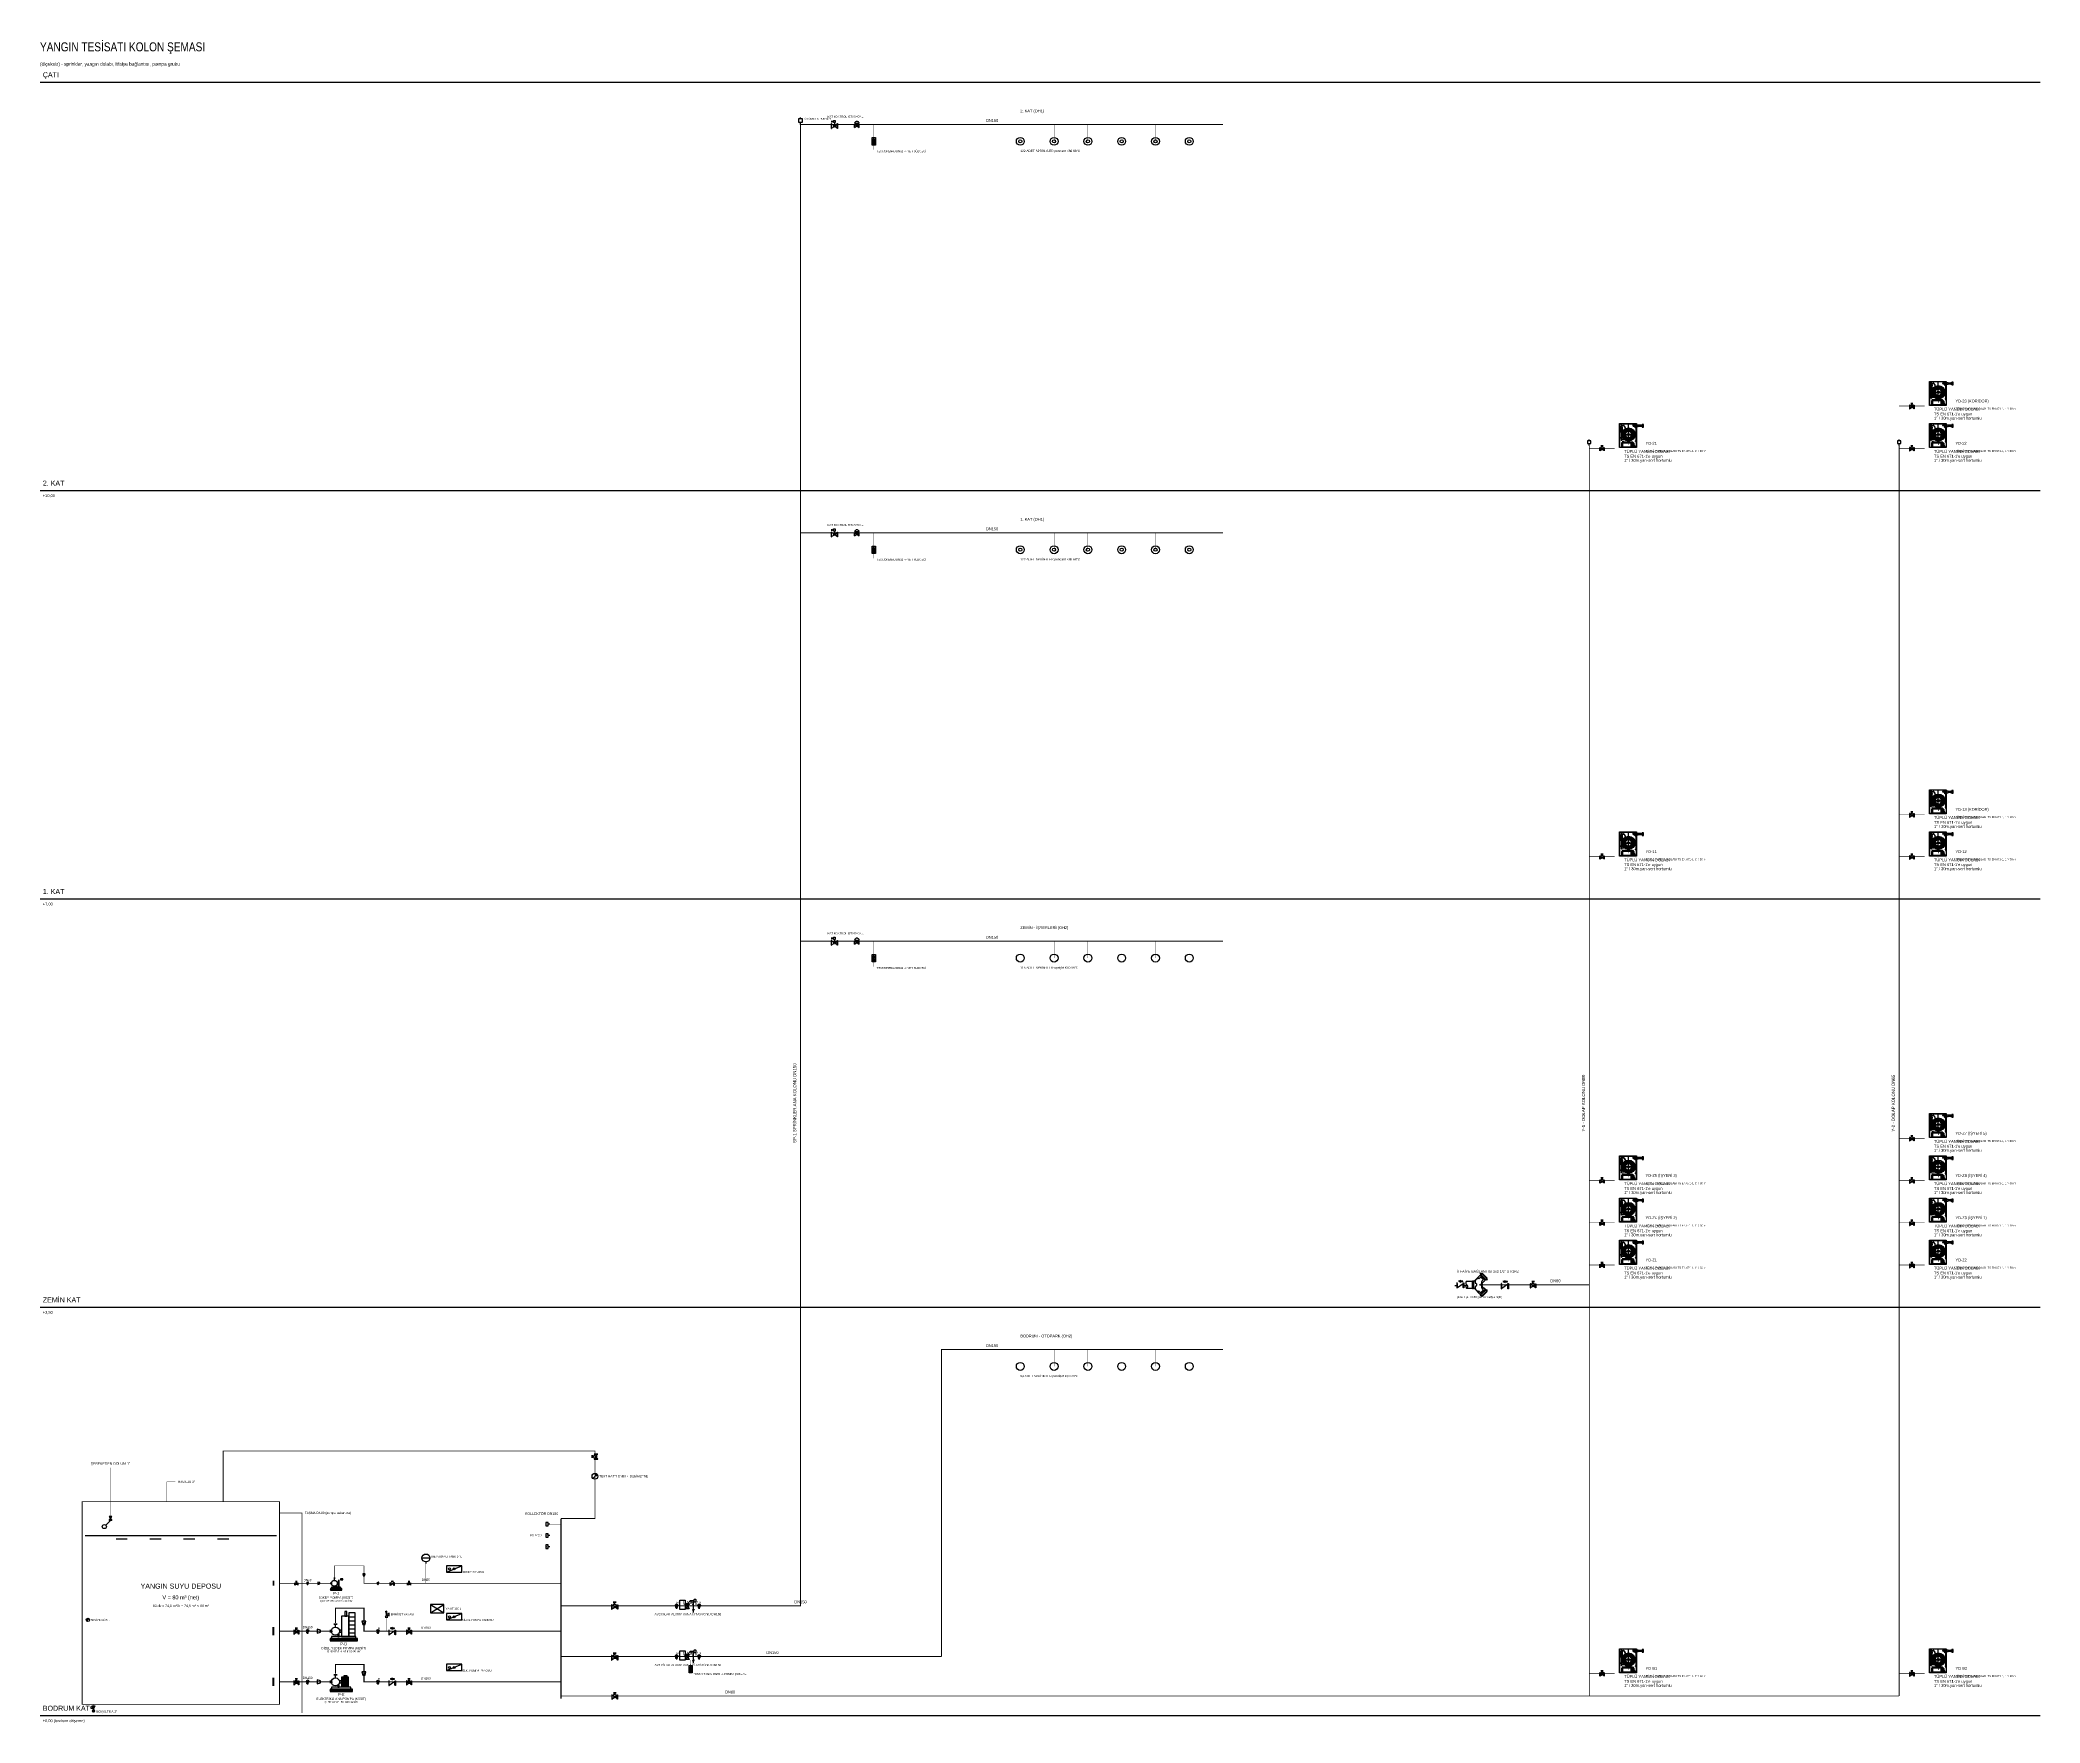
# Model space of a CAD drawing. Header units: centimetres. Extents: x 247996 to 314900, y -468471 to -440326.
# Drawn here: x 256800 to 263900, y -456926 to -450950 of the extents above; entities that cross this region are included whole.
import ezdxf
from ezdxf.enums import TextEntityAlignment as Align

# ---------------------------------------------------------------- set-up
doc = ezdxf.new("R2010")
doc.units = ezdxf.units.CM
for name, color, linetype in [('SCOTT-MTY-SPRINKLER', 15, 'Continuous'), ('SCOTT-MTY-SPRINKLER-BORU', 140, 'Continuous'), ('SCOTT-MTY-SPRINKLER-CAP', 141, 'Continuous'), ('SCOTT-MTY-VANA', 1, 'Continuous'), ('SCOTT-MTY-YANGIN-DEPO', 4, 'Continuous'), ('SCOTT-MTY-YANGIN-DOLAP', 1, 'Continuous'), ('SCOTT-MTY-YANGIN-DOLAP-BORU', 1, 'Continuous'), ('SCOTT-MTY-YANGIN-ITFAIYE', 1, 'Continuous'), ('SCOTT-MTY-YANGIN-KOLON', 6, 'Continuous'), ('SCOTT-MTY-YANGIN-POMPA', 30, 'Continuous'), ('SCOTT-MTY-YANGIN-SEMA', 7, 'Continuous'), ('SCOTT-MTY-YANGIN-VANA', 1, 'Continuous')]:
    doc.layers.add(name, color=color, linetype=linetype)
doc.styles.add('ROTAS', font='arial.ttf')

# ---------------------------------------------------------------- blocks, each defined once
blk = doc.blocks.new('Y-SAMANDIRA')
blk.add_line((6, 0), (20, -14))
blk.add_lwpolyline([(-6, -4), (6, 4), (6, -4), (-6, 4)], close=True)
blk.add_circle((24, -18), 6)
blk = doc.blocks.new('MTY-KURESEL VANA')
at = {"layer": 'SCOTT-MTY-VANA'}
for p, q in [((0, 0), (0, 8)), ((0, 8), (8, 8))]:
    blk.add_line(p, q, dxfattribs=at)
blk.add_lwpolyline([(-10, 5), (-10, -5), (10, 5), (10, -5), (-10, 5)], dxfattribs=at)
blk.add_attdef('CAP', (-1.1, -2.7), '', height=2.5, dxfattribs=at)
blk = doc.blocks.new('Y-CAM')
blk.add_line((-3, -3), (3, 3))
blk.add_circle((0, 0), 5)
blk = doc.blocks.new('Y-VORTEX')
for p, q in [((-14, 2), (14, 2)), ((-14, 0), (14, 0))]:
    blk.add_line(p, q)
blk = doc.blocks.new('ASL-OSY')
for p, q in [((-4, -5), (-17, 4)), ((-17, -20), (-17, 4)), ((-7, 12), (-11, 0)), ((-7, 12), (7, 12)), ((5, -4), (17, 4)), ((7, 12), (12, 1)), ((17, -20), (17, 4)), ((-17, -20), (-4, -11)), ((17, -20), (5, -11))]:
    blk.add_line(p, q)
for points in [[(-18, 7), (-20, 7), (-20, -23), (-18, -23), (-18, 7)], [(0, 23), (10, 23), (-9, 23), (0, 23)], [(0, 12), (0, 23)], [(18, 7), (20, 7), (20, -23), (18, -23), (18, 7)]]:
    blk.add_lwpolyline(points)
blk.add_circle((0, -8), 5.68)
blk = doc.blocks.new('ASL-MANO')
for p, q in [((-9, 5), (-7, 5)), ((-8, 10), (-6, 9)), ((-8, 1), (-6, 2)), ((-4, 13), (-3, 11)), ((0, 12), (0, 14)), ((0, 6), (7, 9)), ((1, 4), (7, 9)), ((4, 11), (4, 13)), ((6, 9), (8, 10)), ((6, 2), (8, 1)), ((7, 5), (9, 5)), ((-7, -11), (-6, -10)), ((-7, -15), (-7, -11)), ((-7, -15), (-6, -16)), ((-6, -10), (6, -10)), ((-6, -16), (6, -16)), ((-6, -16), (6, -16)), ((-5, -21), (5, -21)), ((-4, -15), (-4, -11)), ((-4, -16), (4, -16)), ((-4, -21), (-4, -16)), ((-3, -10), (-3, -6)), ((3, -10), (3, -6)), ((4, -15), (4, -11)), ((4, -21), (4, -16)), ((6, -10), (7, -11)), ((6, -16), (7, -15)), ((7, -15), (7, -11))]:
    blk.add_line(p, q)
for points in [[(0, 6), (-1, 6), (-1, 6), (-1, 6), (-1, 6), (-1, 6), (-1, 5), (-1, 5), (-1, 5), (-1, 5), (-1, 4), (-1, 4), (0, 4), (0, 4), (0, 4), (0, 4), (1, 4), (1, 4)], [(-4, -11), (-5, -10), (-5, -10), (-5, -10), (-6, -10), (-6, -10)], [(-6, -16), (-6, -16), (-5, -16), (-5, -16), (-5, -15), (-4, -15)], [(4, -11), (2, -10), (0, -10), (-2, -10), (-4, -11)], [(-4, -15), (-2, -16), (0, -16), (2, -16), (4, -15)], [(6, -10), (6, -10), (5, -10), (5, -10), (5, -10), (4, -11)], [(4, -15), (5, -15), (5, -16), (5, -16), (6, -16), (6, -16)]]:
    blk.add_lwpolyline(points)
for radius in [11.5, 9.67, 0.534]:
    blk.add_circle((0, 5), radius)
at = {"style": 'ROTAS'}
blk.add_text('M', height=15.6, dxfattribs=at).set_placement((-1, 21))
blk = doc.blocks.new('Y-RED')
blk.add_lwpolyline([(-6, -7), (6, -4), (6, 4), (-6, 7)], close=True)
blk = doc.blocks.new('ASL-CEK')
for p, q in [((-17, -20), (-17, 5)), ((17, -20), (17, 5))]:
    blk.add_line(p, q)
for points in [[(-18, 7), (-20, 7), (-20, -23), (-18, -23), (-18, 7)], [(-17, -20), (17, 5)], [(-11, 18), (2, 13), (0, 17), (15, 17), (15, 19), (0, 19), (2, 23), (-11, 18)], [(18, 7), (20, 7), (20, -23), (18, -23), (18, 7)]]:
    blk.add_lwpolyline(points)
blk = doc.blocks.new('Y-EMNIYET')
blk.add_line((0, 9), (0, 16))
for points in [[(-5, 0), (5, 0), (0, 9)], [(0, 9), (9, 4), (9, 14)]]:
    blk.add_lwpolyline(points, close=True)
blk.add_lwpolyline([(-3, 16), (3, 18), (-3, 20), (3, 22)])
blk = doc.blocks.new('Y-MTANK')
for p, q in [((-14, 0), (14, 0)), ((0, -14), (0, -20))]:
    blk.add_line(p, q)
blk.add_circle((0, 0), 14)
blk = doc.blocks.new('Y-PS')
blk.add_line((0, 0), (0, 6))
blk.add_lwpolyline([(-6, 6), (6, 6), (6, 14), (-6, 14)], close=True)
at = {"style": 'ROTAS'}
blk.add_text('PS', height=4, dxfattribs=at).set_placement((0, 10), align=Align.MIDDLE_CENTER)
blk = doc.blocks.new('Y-PANO')
blk.add_lwpolyline([(-30, 0), (30, 0), (30, 25), (-30, 25)], close=True)
blk.add_lwpolyline([(-30, 0), (30, 25)])
for centre in [(-18, 12.5), (0, 12.5)]:
    blk.add_circle(centre, 4)
blk = doc.blocks.new('Y-YAKIT')
for p, q in [((-30, -18), (30, 18)), ((-30, 18), (30, -18))]:
    blk.add_line(p, q)
blk.add_lwpolyline([(-30, -18), (30, -18), (30, 18), (-30, 18)], close=True)
blk = doc.blocks.new('Y-DEBI')
blk.add_line((-5, -5), (5, 5))
blk.add_lwpolyline([(5, 5), (1, 4), (4, 1)], close=True)
blk.add_circle((0, 0), 8)
blk = doc.blocks.new('ASL-WAV')
for p, q in [((-15, 13), (-6, 0)), ((-15, 13), (9, 13)), ((-3, 16), (22, 44)), ((0, 0), (9, 13)), ((22, 44), (45, 44)), ((45, 44), (45, -36)), ((45, 44), (53, 44)), ((-15, -21), (-7, -9)), ((-15, -21), (9, -21)), ((0, -9), (9, -21)), ((38, -29), (45, -44)), ((52, -29), (45, -44)), ((45, -44), (45, -57))]:
    blk.add_line(p, q)
for points in [[(-67, 49), (-24, 49), (-24, -30), (-67, -30), (-67, 49)], [(12, 14), (12, 16), (-18, 16), (-18, 14), (12, 14)], [(57, 57), (63, 57), (67, 53), (67, 35), (63, 31), (57, 31), (53, 35), (53, 53), (57, 57)], [(12, -22), (12, -24), (-18, -24), (-18, -22), (12, -22)]]:
    blk.add_lwpolyline(points)
for centre, radius in [((-3, -4), 5.68), ((37, 36), 8)]:
    blk.add_circle(centre, radius)
at = {"style": 'ROTAS'}
blk.add_text('W.A.V.', height=32, dxfattribs=at).set_placement((-43, 8))
blk = doc.blocks.new('ASL-TEST')
for p, q in [((-34, 5), (-32, 10)), ((-29, 10), (-26, 5)), ((-27, 0), (-21, 0)), ((-21, 10), (-7, -10)), ((-21, -10), (-7, 10)), ((-21, 10), (-7, -10)), ((-21, -10), (-7, 10)), ((-7, 0), (-6, 0)), ((-6, 8), (3, 4)), ((-6, -8), (-6, 8)), ((5, -6), (18, 6)), ((5, 6), (18, -6)), ((19, 4), (28, 8)), ((28, -8), (28, 8)), ((-34, -5), (-32, -10)), ((-29, -10), (-26, -5)), ((-6, -8), (3, -4)), ((19, -4), (28, -8))]:
    blk.add_line(p, q)
for points in [[(-44, -19), (-44, 19), (44, 19), (44, -19), (-44, -19)], [(-34, -5), (-34, 5)], [(-27, -2), (-27, 2), (-33, 2), (-33, -2), (-27, -2)], [(-32, 10), (-29, 10)], [(-26, -5), (-26, 5)], [(-21, -10), (-21, 10), (-7, 10), (-7, -10), (-21, -10)], [(-32, -10), (-29, -10)]]:
    blk.add_lwpolyline(points)
blk.add_circle((11, 0), 8.88)
blk = doc.blocks.new('ASL-SPR-UP')
blk.add_circle((0, 0), 12.5)
blk = doc.blocks.new('Y-PURJOR')
for p, q in [((0, 14), (0, 18)), ((0, 0), (0, 6))]:
    blk.add_line(p, q)
blk.add_lwpolyline([(-5, 6), (5, 6), (5, 14), (-5, 14)], close=True)
blk = doc.blocks.new('ASL-IZL-KELEBEK')
for p, q in [((-4, -7), (-17, 2)), ((-17, -22), (-17, 2)), ((-15, 13), (-15, 23)), ((-15, 13), (-15, 23)), ((-15, 13), (-15, 23)), ((-15, 13), (-15, 23)), ((-15, 18), (-5, 18)), ((-15, 18), (-5, 18)), ((-15, 18), (-5, 18)), ((-15, 18), (-5, 18)), ((0, 11), (0, -10)), ((5, -7), (17, 2)), ((17, -22), (17, 2)), ((-17, -22), (-4, -14)), ((17, -22), (5, -14))]:
    blk.add_line(p, q)
for points in [[(-18, 5), (-20, 5), (-20, -25), (-18, -25), (-18, 5)], [(5, 25), (5, 11), (-5, 11), (-5, 25), (5, 25)], [(5, 25), (5, 11), (-5, 11), (-5, 25), (5, 25)], [(5, 25), (5, 11), (-5, 11), (-5, 25), (5, 25)], [(5, 25), (5, 11), (-5, 11), (-5, 25), (5, 25)], [(18, 5), (20, 5), (20, -25), (18, -25), (18, 5)]]:
    blk.add_lwpolyline(points)
blk.add_circle((0, -10), 5.68)
blk = doc.blocks.new('ASL-FS')
for p, q in [((-16, 8), (16, 8)), ((-16, -20), (-16, 2)), ((-16, 2), (16, -20)), ((-16, -20), (16, 2)), ((0, -9), (0, 8)), ((16, -20), (16, 2))]:
    blk.add_line(p, q)
blk.add_lwpolyline([(16, 8), (15, 11), (13, 14), (10, 17), (7, 18), (4, 20), (0, 20), (-4, 20), (-7, 18), (-10, 17), (-13, 14), (-15, 11), (-16, 8)])
blk = doc.blocks.new('ASL-SPR-PE')
for radius in [12.5, 5]:
    blk.add_circle((0, 0), radius)
blk = doc.blocks.new('ASL-YD-KOLON')
for p, q in [((-48.6, 69.4), (-50, 67.2)), ((-50, 67.2), (-39.8, 67.2)), ((-50, 65.1), (-50, 67.2)), ((-50, 66.2), (-39.8, 66.2)), ((-50, 65.1), (-49.9, 65.1)), ((-49.9, 65.1), (-39.9, 65.1)), ((-48.1, 63), (-49.3, 64.7)), ((-48.6, 69.4), (-41.2, 69.4)), ((-48.1, 63), (-41.7, 63)), ((-47.7, 71), (-47.7, 69.4)), ((-47.7, 63), (-46.3, 24.5)), ((-47.5, 20.8), (-47.5, 21.8)), ((-47.5, 21.3), (-42.2, 21.3)), ((-47, 22.4), (-42.7, 22.4)), ((-47, 20.2), (-42.7, 20.2)), ((-46.8, 23.4), (-46.8, 24)), ((-46.8, 23.4), (-42.8, 23.4)), ((-46.8, 23.4), (-42.8, 23.4)), ((-46.8, 22.4), (-46.8, 23.4)), ((-46.8, 22.4), (-42.8, 22.4)), ((-46.8, 18.1), (-46.8, 20.2)), ((-46.8, 18.1), (-42.8, 18.1)), ((-46.8, 18.1), (-45.6, 12.7)), ((-46.3, 24.5), (-43.4, 24.5)), ((-45.6, 12.7), (-46.2, 11.4)), ((-46.2, 11.4), (-43.5, 11.4)), ((-46.2, 11.4), (-45.7, 10.6)), ((-45.7, 10.6), (-43.9, 10.6)), ((-45.6, 12.7), (-44, 12.7)), ((-45.4, 67.2), (-45.4, 69.4)), ((-45.4, 63), (-45.4, 65.1)), ((-44.8, 9.4), (-44.8, 81.5)), ((-44.8, 37.1), (17.5, 37.1)), ((-44.8, 35.5), (17.5, 35.5)), ((-44.3, 67.2), (-44.3, 69.4)), ((-44.3, 63), (-44.3, 65.1)), ((-44.3, 36.3), (19.1, 36.3)), ((-44, 12.7), (-42.8, 18.1)), ((-43.5, 11.4), (-44, 12.7)), ((-43.9, 14), (-32.9, 14)), ((-43.9, 10.6), (-43.5, 11.4)), ((-42.1, 63), (-43.4, 24.5)), ((-42.8, 23.4), (-42.8, 24)), ((-42.8, 22.4), (-42.8, 23.4)), ((-42.8, 18.1), (-42.8, 20.2)), ((-42.2, 20.8), (-42.2, 21.8)), ((-42.1, 70.2), (-42.1, 69.4)), ((-41.8, 76.7), (-36.2, 76.7)), ((-41.7, 75.7), (-36.2, 75.7)), ((-41.7, 75.7), (-41.7, 75.7)), ((-41.7, 63), (-40.5, 64.7)), ((-41.2, 69.4), (-39.8, 67.2)), ((-40.5, 6.1), (-40.5, 0.3)), ((-40.5, 6.1), (-31.5, 4.2)), ((-40.5, 0.3), (-31.5, 2.2)), ((-39.9, 65.1), (-39.8, 65.1)), ((-39.8, 65.1), (-39.8, 67.2)), ((-26.7, 43.4), (-35, 49.4)), ((-26.7, 29.1), (-35, 23.1)), ((-24.5, 46.4), (-32.8, 52.4)), ((-24.5, 26.1), (-32.8, 20.1)), ((-31.5, 4.2), (-31.5, 2.2)), ((-13.7, 3.5), (-13.7, 79.7)), ((-11.3, 22.8), (-7.8, 12)), ((-11, 50.8), (-7.8, 60.6)), ((-7.4, 49.6), (-4.2, 59.4)), ((-7.4, 22.9), (-4.2, 13.1)), ((0.9, 38.1), (11.2, 38.1)), ((0.9, 34.4), (11.2, 34.4)), ((7, 75), (7, 77)), ((7.7, 77), (7, 77)), ((7.7, 75), (7, 75)), ((7.7, 72.8), (7.7, 79.2)), ((7.7, 79.2), (8.3, 79.2)), ((7.7, 75), (7.7, 77)), ((7.7, 72.8), (8.3, 72.8)), ((8.3, 72.8), (8.3, 79.2)), ((9, 77), (8.3, 77)), ((9, 75), (8.3, 75)), ((9, 75), (9, 77)), ((10.3, 76.5), (9, 76.5)), ((10.3, 75.5), (9, 75.5)), ((11, 77), (10.3, 77)), ((10.3, 75), (10.3, 77)), ((11, 75), (10.3, 75)), ((11, 75), (11, 77)), ((11.9, 76.7), (11, 76.7)), ((11.9, 75.3), (11, 75.3)), ((11.9, 75), (11.9, 77)), ((13.2, 77), (11.9, 77)), ((13.2, 75), (11.9, 75)), ((12.8, 71.6), (13.2, 72.1)), ((12.8, 71.6), (17.5, 67.7)), ((12.8, 71.6), (12.8, 71.6)), ((12.9, 69.9), (13, 71.2)), ((12.9, 69.9), (15.8, 67.5)), ((13.1, 69.5), (13.2, 69.7)), ((13.2, 77.4), (15.7, 77.4)), ((13.2, 74.6), (13.2, 77.4)), ((13.2, 74.6), (15.4, 74.6)), ((13.2, 72.1), (17.9, 68.2)), ((13.4, 72.4), (13.9, 72.9)), ((13.4, 72.4), (18.1, 68.5)), ((13.5, 71.9), (13.7, 72.2)), ((15.3, 73.3), (13.9, 72.9)), ((13.9, 72.9), (18.5, 69)), ((14.1, 68.9), (14.9, 69.8)), ((14.2, 74), (14.2, 78)), ((14.2, 78), (15.4, 78)), ((14.2, 74), (15.4, 74)), ((14.6, 68.4), (15.4, 69.4)), ((14.8, 74), (14.8, 78)), ((15.3, 73.3), (18.7, 70.5)), ((15.4, 74), (15.4, 78)), ((15.4, 67.6), (15.5, 67.7)), ((15.8, 67.5), (17, 67.8)), ((16, 71.1), (16.8, 72.1)), ((16.5, 70.7), (17.3, 71.7)), ((17.5, 74.9), (17.5, 71.6)), ((17.5, 74.9), (20.7, 74.9)), ((17.5, 67.7), (17.9, 68.2)), ((17.5, 67.7), (17.5, 67.7)), ((17.5, 38.4), (17.5, 47.8)), ((17.5, 38.4), (17.5, 35)), ((17.5, 5.4), (17.5, 8.7)), ((17.5, 5.4), (20.7, 5.4)), ((17.6, 68.4), (17.9, 68.7)), ((18.1, 68.5), (18.5, 69)), ((18.5, 77.7), (19.6, 77.7)), ((18.5, 77.7), (18.5, 74.9)), ((18.7, 70.5), (18.5, 69)), ((18.5, 70.1), (18.5, 49.3)), ((18.5, 33.5), (18.5, 10.2)), ((18.5, 5.4), (18.5, 2.4)), ((18.5, 2.4), (19.6, 2.4)), ((19.6, 77.7), (19.6, 74.9)), ((19.6, 70.1), (19.6, 49.3)), ((19.6, 33.5), (19.6, 10.2)), ((19.6, 5.4), (19.6, 2.4)), ((20.2, 77.4), (19.9, 77.4)), ((20.2, 69.9), (20.2, 79.5)), ((20.2, 79.5), (20.7, 79.5)), ((20.7, 69.9), (20.2, 69.9)), ((20.7, 79.5), (20.7, 69.9)), ((20.7, 74.9), (20.7, 71.6)), ((20.7, 47.8), (20.7, 35)), ((20.7, 5.4), (20.7, 8.7)), ((42.2, 77.4), (29.6, 77.4)), ((42.2, 72.1), (29.6, 72.1)), ((49.5, 77.4), (43.3, 77.4)), ((49.5, 72.1), (43.3, 72.1)), ((8, -11.2), (8, -8.9)), ((8, -8.9), (10.5, -8.9)), ((10.5, -11.2), (8, -11.2)), ((10.4, -8.5), (8.8, -8.5)), ((10.5, -8.9), (10.5, -11.2))]:
    blk.add_line(p, q)
for points in [[(21.7, 84.8), (21.7, -21.9), (-52.9, -21.9), (-52.9, 84.8), (21.7, 84.8)], [(20.7, 83.7), (20.7, -20.8), (-51.9, -20.8), (-51.9, 83.7), (20.7, 83.7)], [(-49.3, 64.7), (-49.4, 64.9), (-49.6, 65), (-49.8, 65.1), (-49.9, 65.1)], [(-41.8, 76.7), (-43.3, 76.4), (-44.6, 75.8), (-45.8, 74.9), (-46.7, 73.8), (-47.4, 72.5), (-47.7, 71)], [(-47, 22.4), (-47.1, 22.4), (-47.2, 22.3), (-47.3, 22.3), (-47.4, 22.2), (-47.4, 22.1), (-47.5, 22), (-47.5, 21.8)], [(-47.5, 20.8), (-47.5, 20.7), (-47.4, 20.5), (-47.4, 20.4), (-47.3, 20.4), (-47.2, 20.3), (-47.1, 20.3), (-47, 20.2)], [(-46.3, 24.5), (-46.4, 24.5), (-46.5, 24.5), (-46.6, 24.4), (-46.7, 24.3), (-46.8, 24.2), (-46.8, 24.1), (-46.8, 24)], [(-43.3, 75.3), (-43.7, 75.1), (-44.1, 74.8), (-44.3, 74.5), (-44.5, 74.1), (-44.7, 73.7), (-44.7, 73.3), (-44.6, 72.9), (-44.5, 72.5), (-44.2, 72.1), (-43.9, 71.8), (-43.6, 71.6), (-43.2, 71.4), (-42.8, 71.3)], [(-42.8, 24), (-42.8, 24.1), (-42.9, 24.2), (-42.9, 24.3), (-43, 24.4), (-43.1, 24.5), (-43.2, 24.5), (-43.4, 24.5)], [(-41.7, 75.7), (-42.1, 75.6), (-42.6, 75.5), (-42.9, 75.4), (-43.3, 75.3)], [(-42.1, 70.2), (-42.1, 70.5), (-42.2, 70.7), (-42.4, 71), (-42.5, 71.2), (-42.8, 71.3)], [(-42.2, 21.8), (-42.2, 22), (-42.2, 22.1), (-42.3, 22.2), (-42.4, 22.3), (-42.5, 22.3), (-42.6, 22.4), (-42.7, 22.4)], [(-42.7, 20.2), (-42.6, 20.3), (-42.5, 20.3), (-42.4, 20.4), (-42.3, 20.4), (-42.2, 20.5), (-42.2, 20.7), (-42.2, 20.8)], [(-39.9, 65.1), (-40.1, 65.1), (-40.2, 65), (-40.4, 64.9), (-40.5, 64.7)], [(-36.9, 49), (-39, 44.1), (-40.1, 38.9), (-40.1, 33.6), (-39, 28.4), (-36.9, 23.5)], [(-34, 48.7), (-36.2, 44), (-37.4, 38.9), (-37.4, 33.6), (-36.2, 28.5), (-34, 23.8)], [(-35, 49.4), (-35.2, 49.5), (-35.5, 49.6), (-35.8, 49.7), (-36.1, 49.6), (-36.3, 49.5), (-36.6, 49.4), (-36.8, 49.2), (-36.9, 49)], [(-36.9, 23.5), (-36.8, 23.3), (-36.6, 23.1), (-36.3, 23), (-36.1, 22.9), (-35.8, 22.9), (-35.5, 22.9), (-35.2, 23), (-35, 23.1)], [(-32.5, 75.1), (-33.3, 75.7), (-34.2, 76.2), (-35.2, 76.6), (-36.2, 76.7)], [(-33.3, 74.3), (-33.9, 74.8), (-34.6, 75.2), (-35.4, 75.5), (-36.2, 75.7)], [(-32.3, 47.4), (-34.3, 43.2), (-35.3, 38.6), (-35.3, 33.9), (-34.3, 29.3), (-32.3, 25.1)], [(-27.5, 62.2), (-27.9, 65.6), (-29.1, 68.9), (-30.9, 71.8), (-33.3, 74.3)], [(-33, 54.4), (-33.2, 54.2), (-33.3, 53.9), (-33.3, 53.7), (-33.3, 53.4), (-33.3, 53.1), (-33.2, 52.8), (-33, 52.6), (-32.8, 52.4)], [(-32.8, 20.1), (-33, 19.9), (-33.2, 19.7), (-33.3, 19.4), (-33.3, 19.1), (-33.3, 18.8), (-33.3, 18.6), (-33.2, 18.3), (-33, 18.1)], [(-30.6, 46.2), (-32.3, 42.4), (-33.2, 38.3), (-33.2, 34.2), (-32.3, 30.1), (-30.6, 26.3)], [(-8.8, 62.3), (-14.1, 62.7), (-19.3, 62.1), (-24.4, 60.5), (-29, 57.9), (-33, 54.4)], [(-33, 18.1), (-29, 14.6), (-24.4, 12), (-19.3, 10.4), (-14.1, 9.8), (-8.8, 10.2)], [(-26.5, 62.7), (-27, 66.2), (-28.2, 69.6), (-30.1, 72.5), (-32.5, 75.1)], [(-30.9, 52.7), (-31.2, 52.5), (-31.4, 52.2), (-31.6, 52), (-31.8, 51.7)], [(-31.8, 20.8), (-28, 17.2), (-23.5, 14.6), (-18.5, 12.9), (-13.3, 12.4), (-8.2, 13.1)], [(-30.9, 4.4), (-30.9, 2.1), (-31.5, 2.1), (-31.5, 4.4), (-30.9, 4.4)], [(-28.8, 44.9), (-30.3, 41.6), (-31, 38.1), (-31, 34.4), (-30.3, 30.9), (-28.8, 27.6)], [(-30.9, 52.7), (-30, 54), (-29.2, 55.5), (-28.6, 57), (-28.1, 58.5)], [(-30.9, 4), (3.7, 4), (10.4, -2.7), (10.4, -8.9)], [(-30.9, 2.4), (3.7, 2.4), (8.8, -2.7), (8.8, -8.9)], [(-30.1, 52), (-29, 53.7), (-28, 55.4), (-27.3, 57.3), (-26.8, 59.3)], [(-8.8, 57.4), (-13.5, 57.9), (-18.1, 57.5), (-22.6, 56), (-26.7, 53.6), (-30.1, 50.5)], [(-30.1, 22), (-26.7, 18.9), (-22.6, 16.5), (-18.1, 15), (-13.5, 14.6), (-8.8, 15.1)], [(-27.1, 43.7), (-28.3, 40.8), (-28.9, 37.8), (-28.9, 34.7), (-28.3, 31.7), (-27.1, 28.9)], [(-9.5, 55.3), (-13.6, 55.8), (-17.7, 55.4), (-21.7, 54.1), (-25.3, 52), (-28.4, 49.2)], [(-28.4, 23.3), (-25.3, 20.5), (-21.7, 18.4), (-17.7, 17.1), (-13.6, 16.7), (-9.5, 17.2)], [(-8.2, 59.4), (-13.4, 60.1), (-18.6, 59.6), (-23.6, 57.9), (-28.1, 55.2)], [(-26.2, 41.8), (-27.1, 39.1), (-27.4, 36.3), (-27.1, 33.4), (-26.2, 30.8)], [(-26.2, 41.8), (-26.2, 42), (-26.1, 42.3), (-26.2, 42.6), (-26.3, 42.9), (-26.5, 43.2), (-26.7, 43.4)], [(-26.7, 29.1), (-26.5, 29.3), (-26.3, 29.6), (-26.2, 29.9), (-26.1, 30.2), (-26.2, 30.5), (-26.2, 30.8)], [(-10.1, 53.3), (-13.7, 53.7), (-17.4, 53.3), (-20.8, 52.2), (-23.9, 50.4), (-26.6, 47.9)], [(-26.6, 24.6), (-23.9, 22.2), (-20.8, 20.3), (-17.4, 19.2), (-13.7, 18.8), (-10.1, 19.2)], [(-10.8, 51.3), (-13.9, 51.5), (-17, 51.2), (-19.9, 50.2), (-22.6, 48.7), (-24.9, 46.7)], [(-24.9, 25.8), (-22.6, 23.8), (-19.9, 22.3), (-17, 21.3), (-13.9, 21), (-10.8, 21.3)], [(-24.5, 46.4), (-24.2, 46.2), (-23.9, 46.2), (-23.6, 46.1), (-23.3, 46.2), (-23.1, 46.3), (-22.8, 46.5)], [(-22.8, 26), (-23.1, 26.2), (-23.3, 26.3), (-23.6, 26.4), (-23.9, 26.4), (-24.2, 26.3), (-24.5, 26.1)], [(-12.4, 49.9), (-15.2, 49.9), (-17.9, 49.3), (-20.5, 48.1), (-22.8, 46.5)], [(-22.8, 26), (-20.3, 24.3), (-17.4, 23.1), (-14.4, 22.6), (-11.3, 22.8)], [(-12.4, 49.9), (-12.1, 49.9), (-11.8, 49.9), (-11.5, 50.1), (-11.3, 50.3), (-11.1, 50.5), (-11, 50.8)], [(-7.8, 60.6), (-7.7, 60.8), (-7.7, 61.1), (-7.8, 61.4), (-7.9, 61.6), (-8.1, 61.9), (-8.3, 62.1), (-8.5, 62.2), (-8.8, 62.3)], [(-8.8, 10.2), (-8.5, 10.3), (-8.3, 10.5), (-8.1, 10.6), (-7.9, 10.9), (-7.8, 11.1), (-7.7, 11.4), (-7.7, 11.7), (-7.8, 12)], [(-7.4, 49.6), (-7.5, 49.3), (-7.5, 49), (-7.4, 48.7), (-7.3, 48.5), (-7.1, 48.2), (-6.8, 48.1)], [(-6.8, 24.4), (-7.1, 24.3), (-7.3, 24), (-7.4, 23.8), (-7.5, 23.5), (-7.5, 23.2), (-7.4, 22.9)], [(1.4, 38.1), (0.8, 41.1), (-0.5, 43.9), (-2.3, 46.4), (-4.6, 48.5), (-7.3, 50.1)], [(-7.3, 22.4), (-4.6, 24), (-2.3, 26.1), (-0.5, 28.6), (0.8, 31.4), (1.4, 34.4)], [(-0.4, 39.2), (-1.2, 41.9), (-2.7, 44.3), (-4.5, 46.4), (-6.8, 48.1)], [(-6.8, 24.4), (-4.5, 26.1), (-2.7, 28.2), (-1.2, 30.7), (-0.4, 33.3)], [(3.6, 38.1), (2.8, 41.7), (1.4, 45), (-0.8, 47.9), (-3.5, 50.3), (-6.6, 52.1)], [(-6.6, 20.4), (-3.5, 22.2), (-0.8, 24.6), (1.4, 27.5), (2.8, 30.8), (3.6, 34.4)], [(5.7, 38.1), (4.9, 42.2), (3.2, 46), (0.8, 49.4), (-2.3, 52.1), (-5.9, 54.2)], [(-5.9, 18.3), (-2.3, 20.4), (0.8, 23.1), (3.2, 26.5), (4.9, 30.3), (5.7, 34.4)], [(7.9, 38.1), (7, 42.7), (5.1, 47), (2.3, 50.8), (-1.2, 53.9), (-5.3, 56.2)], [(-5.3, 16.3), (-1.2, 18.6), (2.3, 21.7), (5.1, 25.5), (7, 29.8), (7.9, 34.4)], [(10, 38.1), (9, 43.3), (7, 48.1), (3.9, 52.3), (0, 55.7), (-4.6, 58.3)], [(-4.6, 14.3), (0, 16.8), (3.9, 20.2), (7, 24.5), (9, 29.3), (10, 34.4)], [(-2.4, 60.2), (-2.7, 60.3), (-2.9, 60.3), (-3.2, 60.3), (-3.5, 60.2), (-3.7, 60.1), (-4, 59.9), (-4.1, 59.7), (-4.2, 59.4)], [(-4.2, 13.1), (-4.1, 12.9), (-4, 12.6), (-3.7, 12.4), (-3.5, 12.3), (-3.2, 12.2), (-2.9, 12.2), (-2.7, 12.2), (-2.4, 12.3)], [(12.5, 39.6), (11.3, 44.8), (9.1, 49.6), (6, 53.9), (2.1, 57.5), (-2.4, 60.2)], [(-2.4, 12.3), (2.1, 15), (6, 18.6), (9.1, 22.9), (11.3, 27.7), (12.5, 32.9)], [(-0.4, 39.2), (-0.3, 38.9), (-0.1, 38.6), (0.1, 38.4), (0.4, 38.3), (0.6, 38.2), (0.9, 38.1)], [(0.9, 34.4), (0.6, 34.4), (0.4, 34.3), (0.1, 34.1), (-0.1, 33.9), (-0.3, 33.6), (-0.4, 33.3)], [(11.2, 38.1), (11.5, 38.2), (11.8, 38.2), (12, 38.4), (12.2, 38.6), (12.4, 38.8), (12.5, 39.1), (12.5, 39.3), (12.5, 39.6)], [(12.5, 32.9), (12.5, 33.2), (12.5, 33.4), (12.4, 33.7), (12.2, 33.9), (12, 34.1), (11.8, 34.3), (11.5, 34.4), (11.2, 34.4)], [(13, 71.2), (13, 71.3), (13, 71.4), (12.9, 71.5), (12.8, 71.6)], [(15.8, 72.9), (16, 73), (16.1, 73.2), (16.1, 73.4), (16.1, 73.7), (16.1, 73.9), (16.1, 74.1), (15.9, 74.3), (15.8, 74.4), (15.6, 74.5), (15.4, 74.6)], [(19.9, 77.4), (19.5, 77.7), (19.1, 78.1), (18.6, 78.3), (18.1, 78.4), (17.5, 78.4), (17, 78.3), (16.5, 78.1), (16.1, 77.7), (15.7, 77.4)], [(18.7, 73.5), (18.5, 73.8), (18.2, 74.1), (17.9, 74.2), (17.5, 74.3), (17.2, 74.4), (16.8, 74.3)], [(17.5, 67.7), (17.4, 67.8), (17.3, 67.8), (17.2, 67.8), (17, 67.8)], [(17.5, 71.6), (17.5, 71.3), (17.6, 71), (17.8, 70.7), (18, 70.4), (18.3, 70.2), (18.6, 70.1), (18.9, 70), (19.2, 70), (19.6, 70.1), (19.9, 70.2), (20.1, 70.4), (20.4, 70.7), (20.5, 71), (20.6, 71.3), (20.7, 71.6)], [(20.7, 47.8), (20.6, 48.2), (20.5, 48.5), (20.4, 48.8), (20.1, 49), (19.9, 49.2), (19.6, 49.4), (19.2, 49.4), (18.9, 49.4), (18.6, 49.4), (18.3, 49.2), (18, 49), (17.8, 48.8), (17.6, 48.5), (17.5, 48.2), (17.5, 47.8)], [(17.5, 35), (17.5, 34.7), (17.6, 34.4), (17.8, 34.1), (18, 33.8), (18.3, 33.6), (18.6, 33.5), (18.9, 33.4), (19.2, 33.4), (19.6, 33.5), (19.9, 33.6), (20.1, 33.8), (20.4, 34.1), (20.5, 34.4), (20.6, 34.7), (20.7, 35)], [(20.7, 8.7), (20.6, 9.1), (20.5, 9.4), (20.4, 9.7), (20.1, 9.9), (19.9, 10.1), (19.6, 10.3), (19.2, 10.3), (18.9, 10.3), (18.6, 10.3), (18.3, 10.1), (18, 9.9), (17.8, 9.7), (17.6, 9.4), (17.5, 9.1), (17.5, 8.7)], [(20.2, 74.3), (19.5, 73.6), (18.9, 72.8), (18.5, 71.9), (18.2, 70.9)], [(21.7, 77.8), (21.7, 71.6), (29.6, 71.6), (29.6, 77.8), (21.7, 77.8)], [(42.2, 77.9), (42.2, 71.6), (43.3, 71.6), (43.3, 77.9), (42.2, 77.9)], [(46.5, 72.1), (46.5, 68.8), (52.9, 68.8), (52.9, 80.7), (46.5, 80.7)], [(46.5, 80.7), (46.5, 77.4)], [(49.5, 72.1), (50, 72.2), (50.5, 72.5), (50.9, 72.8), (51.3, 73.2), (51.5, 73.7), (51.7, 74.2), (51.8, 74.8), (51.7, 75.3), (51.5, 75.8), (51.3, 76.3), (50.9, 76.7), (50.5, 77.1), (50, 77.3), (49.5, 77.4)], [(-43.9, -1.4), (-44.3, -1.4), (-44.3, -18.5), (-43.9, -18.5)], [(-42.1, -1.2), (-43.9, -1.2), (-43.9, -18.8), (-42.1, -18.8), (-42.1, -1.2)], [(-42.1, -18.3), (2.6, -18.3), (8, -12.9), (8, -7.2), (2.6, -1.8), (-42.1, -1.8)], [(-39.5, -1.2), (-39.5, -19), (-39.4, -19.1), (-38.5, -19.1), (-38.3, -19), (-38.3, -1.2), (-38.5, -1), (-39.4, -1), (-39.5, -1.2)], [(-2.8, -1.2), (-2.8, -19), (-2.7, -19.1), (-1.7, -19.1), (-1.6, -19), (-1.6, -1.2), (-1.7, -1), (-2.7, -1), (-2.8, -1.2)], [(1.6, -1.2), (1.6, -19), (1.4, -19.1), (0.5, -19.1), (0.4, -19), (0.4, -1.2), (0.5, -1), (1.4, -1), (1.6, -1.2)], [(8, -7.8), (8.8, -7.8), (8.8, -8.9)], [(8, -12.3), (8.8, -12.3), (8.8, -11.2)], [(10.5, -11.2), (9.1, -19.3), (9.2, -19.5), (9.5, -19.5), (9.7, -19.4), (11.1, -11.6)], [(9.6, -9.5), (9.2, -10.1), (9.2, -10.8)], [(10.5, -8.9), (11.4, -8.9), (12.9, -11), (14.9, -17.3), (14.9, -19.5), (14.7, -19.6), (14.3, -19.6), (14.2, -19.5), (14.2, -17.4), (12.8, -12.8)], [(12.8, -12.8), (10.5, -11.2)]]:
    blk.add_lwpolyline(points)
for centre, radius in [((-13.7, 36.3), 29.4), ((-13.7, 36.3), 4.61), ((-13.7, 36.3), 2.48), ((18.3, 71.7), 0.438), ((18.3, 47.7), 0.438), ((18.3, 35.1), 0.438), ((18.3, 8.6), 0.438), ((19, 41.4), 0.932), ((19.8, 71.7), 0.438), ((19.8, 47.7), 0.438), ((19.8, 35.1), 0.438), ((19.8, 8.6), 0.438), ((9.2, -10.1), 0.723)]:
    blk.add_circle(centre, radius)
at = {"style": 'ROTAS'}
for s, height, p in [('Y', 13.4, (-19.9, -10.1)), ('TÜPLÜ YANGIN DOLABI', 12.8, (-32.8, -45.3)), ("TS EN 671-1'e uygun", 12.8, (-32.8, -66.6)), ('1" / 30m.yarı-sert hortumlu', 12.8, (-32.8, -84.8))]:
    blk.add_text(s, height=height, dxfattribs=at).set_placement(p)
blk = doc.blocks.new('ASL-ITFAIYE')
for p, q in [((-80, -17), (-80, 8)), ((-46, -17), (-46, 8)), ((-26, 21), (9, 21)), ((14, 24), (14, 24)), ((20, 23), (50, 53)), ((49, 39), (55, 44)), ((51, 54), (52, 54)), ((52, 54), (58, 60)), ((55, 66), (58, 69)), ((55, 66), (58, 62)), ((55, 56), (83, 27)), ((56, 57), (85, 29)), ((57, 63), (60, 67)), ((58, 69), (62, 65)), ((58, 60), (87, 32)), ((60, 44), (71, 33)), ((64, 65), (64, 66)), ((66, 23), (71, 28)), ((67, 10), (80, 23)), ((81, 25), (87, 31)), ((81, 24), (81, 25)), ((89, 31), (93, 28)), ((91, 30), (94, 33)), ((93, 37), (93, 37)), ((93, 35), (96, 31)), ((93, 28), (96, 31)), ((-96, -4), (-83, -4)), ((-43, -4), (-33, -4)), ((-26, -21), (9, -21)), ((14, -24), (14, -24)), ((20, -23), (50, -53)), ((49, -39), (55, -44)), ((51, -54), (52, -54)), ((52, -54), (58, -60)), ((55, -56), (83, -27)), ((55, -66), (58, -62)), ((56, -57), (85, -29)), ((57, -63), (60, -67)), ((58, -60), (87, -32)), ((58, -69), (62, -65)), ((60, -44), (71, -33)), ((64, -65), (64, -66)), ((66, -23), (71, -28)), ((67, -10), (80, -23)), ((81, -25), (81, -24)), ((81, -25), (87, -31)), ((89, -31), (93, -28)), ((91, -30), (94, -33)), ((93, -28), (96, -31)), ((93, -35), (96, -31)), ((93, -37), (93, -37))]:
    blk.add_line(p, q)
for points in [[(-81, 11), (-83, 11), (-83, -19), (-81, -19), (-81, 11)], [(-80, -17), (-46, 8)], [(-74, 21), (-61, 16), (-63, 20), (-48, 20), (-48, 22), (-63, 22), (-61, 26), (-74, 21)], [(-45, 11), (-43, 11), (-43, -19), (-45, -19), (-45, 11)], [(-26, 21), (-28, 19), (-30, 16), (-31, 13), (-31, 10), (-31, 7), (-30, 5), (-28, 2), (-26, 0)], [(9, -24), (9, 24), (14, 24), (14, -24), (9, -24)], [(14, 24), (15, 23), (16, 23), (16, 22), (17, 22), (18, 22), (19, 22), (19, 23), (20, 23)], [(46, 38), (42, 37), (38, 36), (34, 35), (31, 32), (28, 29), (26, 25), (25, 21), (25, 16), (25, 12), (27, 8)], [(27, -8), (29, -8), (30, -7), (32, -6), (33, -5), (34, -4), (35, -2), (35, -1), (35, 1), (35, 2), (34, 4), (33, 5), (32, 6), (30, 7), (29, 8), (27, 8)], [(46, 38), (47, 38), (48, 38), (49, 38), (49, 39)], [(51, 54), (51, 54), (50, 54), (50, 53), (50, 53)], [(52, 54), (52, 54), (52, 54), (52, 54), (52, 54)], [(60, 44), (60, 45), (59, 45), (58, 45), (57, 45), (56, 45), (56, 45), (55, 44)], [(58, 1), (58, 1), (58, 1), (57, 0), (57, 0), (57, 0), (58, -1), (58, -1), (58, -1)], [(58, 60), (59, 60), (59, 60), (59, 61), (59, 61), (59, 61), (59, 62), (58, 62)], [(58, 1), (61, 4), (63, 7), (65, 11), (65, 15), (65, 19)], [(62, 65), (62, 65), (62, 65), (63, 65), (63, 65), (63, 65), (64, 65), (64, 65)], [(64, 66), (93, 37), (96, 39), (67, 69), (64, 66)], [(66, 23), (65, 22), (65, 21), (65, 20), (65, 19)], [(67, 10), (67, 9), (66, 8), (66, 8), (66, 7)], [(66, 7), (66, 7), (66, 7), (66, 7), (66, 7)], [(66, -7), (67, -4), (68, -1), (68, 1), (67, 4), (66, 7)], [(71, 28), (72, 29), (72, 29), (72, 30), (72, 31), (72, 32), (72, 33), (71, 33)], [(80, 23), (81, 23), (81, 23), (81, 23), (81, 24)], [(81, 25), (81, 25), (81, 25), (81, 25), (81, 25)], [(89, 31), (89, 32), (89, 32), (88, 32), (88, 32), (88, 32), (87, 32), (87, 31)], [(93, 37), (92, 37), (92, 36), (92, 36), (92, 36), (92, 35), (92, 35), (93, 35)], [(-26, 0), (-28, -2), (-29, -5), (-30, -7), (-31, -10), (-30, -13), (-29, -16), (-28, -19), (-26, -21)], [(-25, 0), (-27, -2), (-29, -5), (-30, -8), (-30, -10), (-30, -13), (-29, -16), (-27, -18), (-25, -20)], [(-26, -21), (-24, -19), (-22, -18), (-21, -16), (-20, -14), (-19, -12), (-19, -9), (-20, -7), (-21, -5), (-22, -3), (-24, -1), (-26, 0)], [(20, -23), (19, -23), (19, -22), (18, -22), (17, -22), (16, -22), (16, -23), (15, -23), (14, -24)], [(27, -8), (25, -12), (25, -16), (25, -21), (26, -25), (28, -29), (31, -32), (34, -35), (38, -36), (42, -37), (46, -38)], [(49, -39), (49, -38), (48, -38), (47, -38), (46, -38)], [(50, -53), (50, -53), (50, -54), (51, -54), (51, -54)], [(52, -54), (52, -54), (52, -54), (52, -54), (52, -54)], [(55, -44), (56, -45), (56, -45), (57, -45), (58, -45), (59, -45), (60, -45), (60, -44)], [(65, -19), (65, -15), (65, -11), (63, -7), (61, -4), (58, -1)], [(58, -62), (59, -62), (59, -61), (59, -61), (59, -61), (59, -60), (59, -60), (58, -60)], [(64, -65), (64, -65), (63, -65), (63, -65), (63, -65), (62, -65), (62, -65), (62, -65)], [(64, -66), (93, -37), (96, -39), (67, -69), (64, -66)], [(65, -19), (65, -20), (65, -21), (65, -22), (66, -23)], [(65, -19), (65, -20), (65, -21), (65, -22), (66, -23)], [(66, -7), (66, -7), (66, -7), (66, -7), (66, -7)], [(66, -7), (66, -8), (66, -8), (67, -9), (67, -10)], [(71, -33), (72, -33), (72, -32), (72, -31), (72, -30), (72, -29), (72, -29), (71, -28)], [(81, -24), (81, -23), (81, -23), (81, -23), (80, -23)], [(81, -25), (81, -25), (81, -25), (81, -25), (81, -25)], [(87, -31), (87, -32), (88, -32), (88, -32), (88, -32), (89, -32), (89, -32), (89, -31)], [(93, -35), (92, -35), (92, -35), (92, -36), (92, -36), (92, -36), (92, -37), (93, -37)]]:
    blk.add_lwpolyline(points)
blk.add_circle((65, 0), 1.84)

msp = doc.modelspace()

# ---------------------------------------------------------------- linework, layer by layer
at = {"layer": 'SCOTT-MTY-SPRINKLER-BORU'}
for points, const_width in [([(258650, -456510), (259500, -456510), (259500, -451250)], 4), ([(259500, -451250), (261000, -451250)], 4), ([(259760, -451250), (259760, -451340)], 1), ([(260280, -451250), (260280, -451310)], 0.8), ([(260400, -451250), (260400, -451310)], 0.8), ([(260520, -451250), (260520, -451310)], 0.8), ([(260640, -451250), (260640, -451310)], 0.8), ([(260760, -451250), (260760, -451310)], 0.8), ([(260880, -451250), (260880, -451310)], 0.8), ([(259500, -452700), (261000, -452700)], 4), ([(259760, -452700), (259760, -452790)], 1), ([(260280, -452700), (260280, -452760)], 0.8), ([(260400, -452700), (260400, -452760)], 0.8), ([(260520, -452700), (260520, -452760)], 0.8), ([(260640, -452700), (260640, -452760)], 0.8), ([(260760, -452700), (260760, -452760)], 0.8), ([(260880, -452700), (260880, -452760)], 0.8), ([(259500, -454150), (261000, -454150)], 4), ([(259760, -454150), (259760, -454240)], 1), ([(260280, -454150), (260280, -454210)], 0.8), ([(260400, -454150), (260400, -454210)], 0.8), ([(260520, -454150), (260520, -454210)], 0.8), ([(260640, -454150), (260640, -454210)], 0.8), ([(260760, -454150), (260760, -454210)], 0.8), ([(260880, -454150), (260880, -454210)], 0.8), ([(260000, -456690), (260000, -455600), (261000, -455600)], 4), ([(260280, -455600), (260280, -455660)], 0.8), ([(260400, -455600), (260400, -455660)], 0.8), ([(260520, -455600), (260520, -455660)], 0.8), ([(260640, -455600), (260640, -455660)], 0.8), ([(260760, -455600), (260760, -455660)], 0.8), ([(260880, -455600), (260880, -455660)], 0.8), ([(258650, -456690), (260000, -456690)], 4), ([(259110, -456702), (259110, -456750)], 1)]:
    msp.add_lwpolyline(points, dxfattribs=dict(at, const_width=const_width))
at = {"layer": 'SCOTT-MTY-YANGIN-DEPO'}
for p, q in [((256960, -456260), (257640, -456260)), ((257070, -456272), (257110, -456272)), ((257190, -456272), (257230, -456272)), ((257310, -456272), (257350, -456272)), ((257430, -456272), (257470, -456272))]:
    msp.add_line(p, q, dxfattribs=at)
for points, const_width in [([(257050, -456020), (257050, -456200)], 1.5), ([(257250, -456140), (257250, -456070), (257280, -456070)], 1.5), ([(257650, -456180), (257730, -456180), (257730, -456890)], 2), ([(256990, -456860), (256990, -456890)], 1.5)]:
    msp.add_lwpolyline(points, dxfattribs=dict(at, const_width=const_width))
at = {"layer": 'SCOTT-MTY-YANGIN-DEPO', "const_width": 3}
msp.add_lwpolyline([(256950, -456860), (257650, -456860), (257650, -456140), (256950, -456140)], close=True, dxfattribs=at)
at = {"layer": 'SCOTT-MTY-YANGIN-DOLAP-BORU'}
for points, const_width in [([(263400, -452250), (263490, -452250)], 2), ([(262300, -456830), (262300, -452390)], 3), ([(262300, -452400), (262390, -452400)], 2), ([(263400, -456830), (263400, -452390)], 2.5), ([(263400, -452400), (263490, -452400)], 2), ([(263400, -453700), (263490, -453700)], 2), ([(262300, -453850), (262390, -453850)], 2), ([(263400, -453850), (263490, -453850)], 2), ([(263400, -454850), (263490, -454850)], 2), ([(262300, -455000), (262390, -455000)], 2), ([(263400, -455000), (263490, -455000)], 2), ([(262300, -455150), (262390, -455150)], 2), ([(263400, -455150), (263490, -455150)], 2), ([(262300, -455300), (262390, -455300)], 2), ([(263400, -455300), (263490, -455300)], 2), ([(262300, -456750), (262390, -456750)], 2), ([(263400, -456750), (263490, -456750)], 2), ([(258650, -456830), (263400, -456830)], 3)]:
    msp.add_lwpolyline(points, dxfattribs=dict(at, const_width=const_width))
at = {"layer": 'SCOTT-MTY-YANGIN-ITFAIYE', "const_width": 3}
msp.add_lwpolyline([(261908, -455370), (262300, -455370)], dxfattribs=at)
at = {"layer": 'SCOTT-MTY-YANGIN-POMPA'}
for p, q in [((257831, -456452), (257834.2, -456448.8)), ((257831.4, -456454.8), (257837.4, -456448.8)), ((257832.6, -456432.8), (257832.6, -456427.2)), ((257833, -456430), (257837, -456430)), ((257833.4, -456432.8), (257833.4, -456427.2)), ((257834.6, -456454.8), (257840.6, -456448.8)), ((257837.8, -456454.8), (257843.8, -456448.8)), ((257841, -456454.8), (257847, -456448.8)), ((257847.3, -456411.6), (257842.7, -456411.6)), ((257847.3, -456412.4), (257842.7, -456412.4)), ((257844.2, -456454.8), (257850.2, -456448.8)), ((257845, -456419.6), (257845, -456412)), ((257847.4, -456454.8), (257853.4, -456448.8)), ((257850.6, -456454.8), (257856.6, -456448.8)), ((257853.8, -456454.8), (257859.8, -456448.8)), ((257857, -456454.8), (257863, -456448.8)), ((257860.2, -456454.8), (257866.2, -456448.8)), ((257860.6, -456442), (257860.6, -456418)), ((257860.7, -456442), (257860.7, -456418)), ((257860.8, -456442), (257860.8, -456418)), ((257860.8, -456442), (257860.8, -456418)), ((257860.9, -456442), (257860.9, -456418)), ((257860.9, -456442), (257860.9, -456418)), ((257861, -456442), (257861, -456418)), ((257863.4, -456454.8), (257869.4, -456448.8)), ((257866.6, -456454.8), (257871, -456450.4)), ((257869.8, -456454.8), (257871, -456453.6)), ((257831.7, -456605.1), (257831.7, -456594.9)), ((257832.2, -456600), (257837.8, -456600)), ((257832.8, -456605.1), (257832.8, -456594.9)), ((257854.8, -456574.7), (257842.7, -456574.7)), ((257854.8, -456575.8), (257842.7, -456575.8)), ((257848.8, -456585.7), (257848.8, -456575.2)), ((257896.9, -456549.4), (257918.9, -456549.4)), ((257896.9, -456563.3), (257918.9, -456563.3)), ((257896.9, -456577.3), (257918.9, -456577.3)), ((257896.9, -456591.3), (257918.9, -456591.3)), ((257829.5, -456630.2), (257833.9, -456625.8)), ((257830, -456634.1), (257838.3, -456625.8)), ((257834.5, -456634.1), (257842.7, -456625.8)), ((257838.9, -456634.1), (257847.1, -456625.8)), ((257843.2, -456634.1), (257851.5, -456625.8)), ((257847.6, -456634.1), (257855.9, -456625.8)), ((257852, -456634.1), (257860.3, -456625.8)), ((257856.5, -456634.1), (257864.7, -456625.8)), ((257860.9, -456634.1), (257869.1, -456625.8)), ((257865.2, -456634.1), (257873.5, -456625.8)), ((257869.6, -456634.1), (257877.9, -456625.8)), ((257874, -456634.1), (257882.3, -456625.8)), ((257878.5, -456634.1), (257886.7, -456625.8)), ((257882.9, -456634.1), (257891.1, -456625.8)), ((257887.2, -456634.1), (257895.5, -456625.8)), ((257891.6, -456634.1), (257899.9, -456625.8)), ((257896, -456634.1), (257904.3, -456625.8)), ((257896.9, -456605.3), (257918.9, -456605.3)), ((257900.5, -456634.1), (257908.7, -456625.8)), ((257904.9, -456634.1), (257913.1, -456625.8)), ((257909.2, -456634.1), (257917.5, -456625.8)), ((257913.6, -456634.1), (257921.9, -456625.8)), ((257918, -456634.1), (257926.3, -456625.8)), ((257922.5, -456634.1), (257927.2, -456629.4)), ((257926.9, -456634.1), (257927.2, -456633.8)), ((257829.5, -456810.2), (257833.9, -456805.8)), ((257830, -456814.1), (257838.3, -456805.8)), ((257831.7, -456785.1), (257831.7, -456774.9)), ((257832.2, -456780), (257837.8, -456780)), ((257832.8, -456785.1), (257832.8, -456774.9)), ((257834.5, -456814.1), (257842.7, -456805.8)), ((257838.9, -456814.1), (257847.1, -456805.8)), ((257854.8, -456754.7), (257842.7, -456754.7)), ((257854.8, -456755.8), (257842.7, -456755.8)), ((257843.2, -456814.1), (257851.5, -456805.8)), ((257847.6, -456814.1), (257855.9, -456805.8)), ((257848.8, -456765.7), (257848.8, -456755.2)), ((257852, -456814.1), (257860.3, -456805.8)), ((257856.5, -456814.1), (257864.7, -456805.8)), ((257860.9, -456814.1), (257869.1, -456805.8)), ((257865.2, -456814.1), (257873.5, -456805.8)), ((257869.6, -456814.1), (257877.9, -456805.8)), ((257873.4, -456796.5), (257873.4, -456763.5)), ((257874, -456814.1), (257882.3, -456805.8)), ((257876.5, -456796.5), (257876.5, -456763.5)), ((257878.5, -456814.1), (257886.7, -456805.8)), ((257879.7, -456796.5), (257879.7, -456763.5)), ((257882.9, -456796.5), (257882.9, -456763.5)), ((257882.9, -456814.1), (257891.1, -456805.8)), ((257886, -456796.5), (257886, -456763.5)), ((257887.2, -456814.1), (257895.5, -456805.8)), ((257889.2, -456796.5), (257889.2, -456763.5)), ((257891.6, -456814.1), (257899.9, -456805.8)), ((257892.3, -456796.5), (257892.3, -456763.5)), ((257896, -456814.1), (257904.3, -456805.8)), ((257900.5, -456814.1), (257908.7, -456805.8)), ((257904.9, -456814.1), (257909.2, -456809.7))]:
    msp.add_line(p, q, dxfattribs=at)
for points, const_width in [([(258650, -456200), (258770, -456200), (258770, -455960), (257450, -455960), (257450, -456140)], 3), ([(258650, -456220), (258610, -456220)], 0.5), ([(258650, -456840), (258650, -456200)], 5), ([(258650, -456260), (258610, -456260)], 0.5), ([(258650, -456300), (258610, -456300)], 0.5), ([(257845, -456408.8), (257845, -456368), (257950, -456368), (257950, -456430), (258650, -456430)], 2), ([(258170, -456360), (258170, -456430)], 1), ([(257650, -456430), (257830, -456430)], 2), ([(257848.8, -456570.8), (257848.8, -456518), (257950, -456518), (257950, -456600), (258650, -456600)], 4), ([(257650, -456600), (257829.2, -456600)], 4), ([(258030, -456600), (258030, -456550)], 1.5), ([(257848.8, -456750.8), (257848.8, -456718), (257950, -456718), (257950, -456780), (258650, -456780)], 4), ([(257650, -456780), (257829.2, -456780)], 4)]:
    msp.add_lwpolyline(points, dxfattribs=dict(at, const_width=const_width))
for points in [[(257831, -456454.8), (257871, -456454.8), (257871, -456448.8), (257831, -456448.8)], [(257835, -456448.8), (257867, -456448.8), (257867, -456444), (257835, -456444)], [(257851, -456444), (257855, -456444), (257855, -456438), (257851, -456438)], [(257855.4, -456432.4), (257860.6, -456432.4), (257860.6, -456427.6), (257855.4, -456427.6)], [(257860.6, -456442), (257861, -456442), (257861, -456418), (257860.6, -456418)], [(257867, -456418), (257875, -456418), (257875, -456414), (257867, -456414)], [(257882.7, -456546.4), (257889.3, -456546.4), (257889.3, -456529.9), (257882.7, -456529.9)], [(257863, -456603.3), (257870.2, -456603.3), (257870.2, -456596.7), (257863, -456596.7)], [(257870.2, -456619.2), (257896.9, -456619.2), (257896.9, -456546.4), (257870.2, -456546.4)], [(257896.9, -456619.2), (257918.9, -456619.2), (257918.9, -456535.4), (257896.9, -456535.4)], [(257829.5, -456634.1), (257927.2, -456634.1), (257927.2, -456625.8), (257829.5, -456625.8)], [(257835, -456625.8), (257921.7, -456625.8), (257921.7, -456619.2), (257835, -456619.2)], [(257857, -456619.2), (257862.5, -456619.2), (257862.5, -456611), (257857, -456611)], [(257829.5, -456814.1), (257909.2, -456814.1), (257909.2, -456805.8), (257829.5, -456805.8)], [(257835, -456805.8), (257903.8, -456805.8), (257903.8, -456799.2), (257835, -456799.2)], [(257857, -456799.2), (257862.5, -456799.2), (257862.5, -456791), (257857, -456791)], [(257863, -456783.3), (257870.2, -456783.3), (257870.2, -456776.7), (257863, -456776.7)], [(257870.2, -456796.5), (257895.5, -456796.5), (257895.5, -456763.5), (257870.2, -456763.5)], [(257879, -456763.5), (257890, -456763.5), (257890, -456758), (257879, -456758)]]:
    msp.add_lwpolyline(points, close=True, dxfattribs=at)
for centre, radius in [((257845, -456430), 10.4), ((257848.8, -456600), 14.3), ((257848.8, -456780), 14.3)]:
    msp.add_circle(centre, radius, dxfattribs=at)
at = {"layer": 'SCOTT-MTY-YANGIN-SEMA'}
for points in [[(256800, -451100), (263900, -451100)], [(256800, -452550), (263900, -452550)], [(256800, -454000), (263900, -454000)], [(256800, -455450), (263900, -455450)], [(256800, -456900), (263900, -456900)]]:
    msp.add_lwpolyline(points, dxfattribs=at)

# ---------------------------------------------------------------- block references
at = {"layer": 'SCOTT-MTY-SPRINKLER', "xscale": 1.12, "yscale": 1.12}
for name, p in [('ASL-SPR-PE', (260280, -451310)), ('ASL-SPR-PE', (260400, -451310)), ('ASL-SPR-PE', (260520, -451310)), ('ASL-SPR-PE', (260640, -451310)), ('ASL-SPR-PE', (260760, -451310)), ('ASL-SPR-PE', (260880, -451310)), ('ASL-SPR-PE', (260280, -452760)), ('ASL-SPR-PE', (260400, -452760)), ('ASL-SPR-PE', (260520, -452760)), ('ASL-SPR-PE', (260640, -452760)), ('ASL-SPR-PE', (260760, -452760)), ('ASL-SPR-PE', (260880, -452760)), ('ASL-SPR-UP', (260280, -454210)), ('ASL-SPR-UP', (260400, -454210)), ('ASL-SPR-UP', (260520, -454210)), ('ASL-SPR-UP', (260640, -454210)), ('ASL-SPR-UP', (260760, -454210)), ('ASL-SPR-UP', (260880, -454210)), ('ASL-SPR-UP', (260280, -455660)), ('ASL-SPR-UP', (260400, -455660)), ('ASL-SPR-UP', (260520, -455660)), ('ASL-SPR-UP', (260640, -455660)), ('ASL-SPR-UP', (260760, -455660)), ('ASL-SPR-UP', (260880, -455660))]:
    msp.add_blockref(name, p, dxfattribs=at)
at = {"layer": 'SCOTT-MTY-YANGIN-DEPO', "xscale": 1.2, "yscale": 1.2, "rotation": -90}
msp.add_blockref('Y-SAMANDIRA', (257050, -456200), dxfattribs=at)
at = {"layer": 'SCOTT-MTY-YANGIN-DEPO', "xscale": 1.2, "yscale": 1.2}
msp.add_blockref('Y-CAM', (256970, -456560), dxfattribs=at)
at = {"layer": 'SCOTT-MTY-YANGIN-DOLAP', "xscale": 0.8, "yscale": 0.8}
for p in [(263550, -452230), (262450, -452380), (263550, -452380), (263550, -453680), (262450, -453830), (263550, -453830), (263550, -454830), (262450, -454980), (263550, -454980), (262450, -455130), (263550, -455130), (262450, -455280), (263550, -455280), (262450, -456730), (263550, -456730)]:
    msp.add_blockref('ASL-YD-KOLON', p, dxfattribs=at)
at = {"layer": 'SCOTT-MTY-YANGIN-ITFAIYE', "xscale": 0.6, "yscale": 0.6}
msp.add_blockref('ASL-ITFAIYE', (261880, -455370), dxfattribs=at)
at = {"layer": 'SCOTT-MTY-YANGIN-POMPA'}
for name, p, xscale, yscale in [('Y-DEBI', (258770, -456050), 1.3, 1.3), ('Y-PANO', (258270, -456390), 0.9, 0.9), ('Y-YAKIT', (258210, -456520), 0.8, 0.8), ('Y-PANO', (258270, -456560), 0.9, 0.9), ('Y-PANO', (258270, -456740), 0.9, 0.9)]:
    msp.add_blockref(name, p, dxfattribs=dict(at, xscale=xscale, yscale=yscale))
msp.add_blockref('Y-MTANK', (258170, -456340), dxfattribs=at)
at = {"layer": 'SCOTT-MTY-YANGIN-POMPA', "xscale": 0.6, "yscale": 0.6, "rotation": 90}
msp.add_blockref('Y-VORTEX', (257630, -456430), dxfattribs=at)
at = {"layer": 'SCOTT-MTY-YANGIN-POMPA', "rotation": 90}
for p in [(257630, -456600), (257630, -456780)]:
    msp.add_blockref('Y-VORTEX', p, dxfattribs=at)
at = {"layer": 'SCOTT-MTY-YANGIN-VANA'}
for name, p, xscale, yscale in [('Y-PURJOR', (259500, -451250), 1.4, 1.4), ('ASL-IZL-KELEBEK', (259620, -451250), 0.5850000000000001, 0.5850000000000001), ('ASL-FS', (259700, -451250), 0.52, 0.52), ('ASL-OSY', (263445, -452250), 0.405, 0.405), ('Y-PURJOR', (262300, -452390), 1.2, 1.2), ('ASL-OSY', (262345, -452400), 0.405, 0.405), ('Y-PURJOR', (263400, -452390), 1.2, 1.2), ('ASL-OSY', (263445, -452400), 0.405, 0.405), ('ASL-IZL-KELEBEK', (259620, -452700), 0.5850000000000001, 0.5850000000000001), ('ASL-FS', (259700, -452700), 0.52, 0.52), ('ASL-OSY', (263445, -453700), 0.405, 0.405), ('ASL-OSY', (262345, -453850), 0.405, 0.405), ('ASL-OSY', (263445, -453850), 0.405, 0.405), ('ASL-IZL-KELEBEK', (259620, -454150), 0.5850000000000001, 0.5850000000000001), ('ASL-FS', (259700, -454150), 0.52, 0.52), ('ASL-OSY', (263445, -454850), 0.405, 0.405), ('ASL-OSY', (262345, -455000), 0.405, 0.405), ('ASL-OSY', (263445, -455000), 0.405, 0.405), ('ASL-OSY', (262345, -455150), 0.405, 0.405), ('ASL-OSY', (263445, -455150), 0.405, 0.405), ('ASL-OSY', (262345, -455300), 0.405, 0.405), ('ASL-OSY', (263445, -455300), 0.405, 0.405), ('ASL-CEK', (262000, -455370), 0.63, 0.63), ('ASL-OSY', (262100, -455370), 0.4950000000000001, 0.4950000000000001), ('ASL-OSY', (257710, -456430), 0.27, 0.27), ('ASL-MANO', (257750, -456430), 0.216, 0.216), ('Y-RED', (257790, -456430), 0.6, 0.6), ('ASL-MANO', (258000, -456430), 0.216, 0.216), ('ASL-CEK', (258050, -456430), 0.351, 0.351), ('ASL-OSY', (258110, -456430), 0.27, 0.27), ('ASL-OSY', (258840, -456510), 0.54, 0.54), ('ASL-MANO', (259060, -456510), 0.4, 0.4), ('ASL-WAV', (259100, -456510), 0.42, 0.42), ('ASL-MANO', (259140, -456510), 0.4, 0.4), ('ASL-OSY', (257710, -456600), 0.45, 0.45), ('ASL-MANO', (257750, -456600), 0.36, 0.36), ('ASL-MANO', (258000, -456600), 0.36, 0.36), ('ASL-CEK', (258050, -456600), 0.5850000000000001, 0.5850000000000001), ('ASL-OSY', (258110, -456600), 0.45, 0.45), ('ASL-WAV', (259100, -456690), 0.42, 0.42), ('ASL-OSY', (258840, -456690), 0.54, 0.54), ('ASL-MANO', (259060, -456690), 0.4, 0.4), ('ASL-MANO', (259140, -456690), 0.4, 0.4), ('ASL-OSY', (262345, -456750), 0.405, 0.405), ('ASL-OSY', (263445, -456750), 0.405, 0.405), ('ASL-OSY', (257710, -456780), 0.45, 0.45), ('ASL-MANO', (257750, -456780), 0.36, 0.36), ('ASL-MANO', (258000, -456780), 0.36, 0.36), ('ASL-CEK', (258050, -456780), 0.5850000000000001, 0.5850000000000001), ('ASL-OSY', (258110, -456780), 0.45, 0.45), ('ASL-OSY', (258840, -456830), 0.4950000000000001, 0.4950000000000001)]:
    msp.add_blockref(name, p, dxfattribs=dict(at, xscale=xscale, yscale=yscale))
for name, p, xscale, yscale, rotation in [('ASL-TEST', (259760, -451310), 0.3, 0.3, 90), ('ASL-TEST', (259760, -452760), 0.3, 0.3, 90), ('ASL-TEST', (259760, -454210), 0.3, 0.3, 90), ('ASL-OSY', (258770, -455980), 0.45, 0.45, 90), ('Y-RED', (257950, -456400), 0.6, 0.6, -90), ('ASL-TEST', (259110, -456735), 0.3, 0.3, 90)]:
    msp.add_blockref(name, p, dxfattribs=dict(at, xscale=xscale, yscale=yscale, rotation=rotation))
for name, p, rotation in [('Y-PS', (258610, -456220), 90), ('Y-PS', (258610, -456260), 90), ('Y-PS', (258610, -456300), 90), ('Y-RED', (257950, -456570), -90), ('Y-RED', (257950, -456750), -90), ('MTY-KURESEL VANA', (256990, -456875), 90)]:
    msp.add_blockref(name, p, dxfattribs=dict(at, rotation=rotation))
for name, p in [('Y-EMNIYET', (258030, -456550)), ('Y-RED', (257790, -456600)), ('Y-RED', (257790, -456780))]:
    msp.add_blockref(name, p, dxfattribs=at)

# ---------------------------------------------------------------- texts
at = {"layer": 'SCOTT-MTY-SPRINKLER-CAP', "style": 'ROTAS', "width": 0.8}
for p in [(260180, -451244), (260180, -452694), (260180, -454144), (260180, -455594), (259500, -456504), (259400, -456684)]:
    msp.add_text('DN150', height=10, dxfattribs=at).set_placement(p, align=Align.BOTTOM_CENTER)
at = {"layer": 'SCOTT-MTY-YANGIN-DEPO', "style": 'ROTAS', "width": 0.8}
msp.add_text('ŞEBEKEDEN DOLUM 1"', height=9, dxfattribs=at).set_placement((257050, -456012), align=Align.BOTTOM_CENTER)
for s, height, p in [('HAVALIK 2"', 8, (257290, -456070)), ('TAŞMA DN80 (pompa çukuruna)', 8, (257740, -456180)), ('SEVİYE GÖST.', 7, (256980, -456560))]:
    msp.add_text(s, height=height, dxfattribs=at).set_placement(p, align=Align.MIDDLE_LEFT)
for s, height, p in [('YANGIN SUYU DEPOSU', 18, (257300, -456440)), ('60 dk x 74,6 m³/h = 74,6 m³ ≤ 80 m³', 9, (257300, -456510)), ('V = 80 m³ (net)', 14, (257300, -456480))]:
    msp.add_text(s, height=height, dxfattribs=at).set_placement(p, align=Align.MIDDLE_CENTER)
msp.add_text('BOŞALTMA 2"', height=8, dxfattribs=at).set_placement((257000, -456892), align=Align.BOTTOM_LEFT)
at = {"layer": 'SCOTT-MTY-YANGIN-DOLAP', "style": 'ROTAS', "width": 0.8}
for s, p in [('YD-23 (KORİDOR)', (263600, -452240)), ('YD-21', (262500, -452390)), ('YD-22', (263600, -452390)), ('YD-13 (KORİDOR)', (263600, -453690)), ('YD-11', (262500, -453840)), ('YD-12', (263600, -453840)), ('YD-Z7 (İŞYERİ 5)', (263600, -454840)), ('YD-Z5 (İŞYERİ 3)', (262500, -454990)), ('YD-Z6 (İŞYERİ 4)', (263600, -454990)), ('YD-Z4 (İŞYERİ 2)', (262500, -455140)), ('YD-Z3 (İŞYERİ 1)', (263600, -455140)), ('YD-Z1', (262500, -455290)), ('YD-Z2', (263600, -455290)), ('YD-B1', (262500, -456740)), ('YD-B2', (263600, -456740))]:
    msp.add_text(s, height=10, dxfattribs=at).set_placement(p, align=Align.BOTTOM_LEFT)
for p in [(263600, -452256), (262500, -452406), (263600, -452406), (263600, -453706), (262500, -453856), (263600, -453856), (263600, -454856), (262500, -455006), (263600, -455006), (262500, -455156), (263600, -455156), (262500, -455306), (263600, -455306), (262500, -456756), (263600, -456756)]:
    msp.add_text('TÜPLÜ YANGIN DOLABI TS EN 671-1, 1" / 30 m', height=7, dxfattribs=at).set_placement(p, align=Align.TOP_LEFT)
for s, p in [('Y-1 - DOLAP KOLONU DN80', (262288, -454725)), ('Y-2 - DOLAP KOLONU DN65', (263388, -454725))]:
    msp.add_text(s, height=11, rotation=90, dxfattribs=at).set_placement(p, align=Align.BOTTOM_CENTER)
msp.add_text('DN80', height=10, dxfattribs=at).set_placement((259250, -456824), align=Align.BOTTOM_CENTER)
at = {"layer": 'SCOTT-MTY-YANGIN-ITFAIYE', "style": 'ROTAS', "width": 0.8}
msp.add_text('İTFAİYE BAĞLANTISI 2x2 1/2" STORZ', height=9, dxfattribs=at).set_placement((261830, -455330), align=Align.BOTTOM_LEFT)
msp.add_text('DN80', height=10, dxfattribs=at).set_placement((262180, -455364), align=Align.BOTTOM_CENTER)
msp.add_text('(bina dışı, +0,80; yeri mimariyle teyit)', height=7, dxfattribs=at).set_placement((261830, -455410), align=Align.TOP_LEFT)
at = {"layer": 'SCOTT-MTY-YANGIN-KOLON', "style": 'ROTAS', "width": 0.8}
msp.add_text('SP-1 SPRİNKLER ANA KOLONU DN150', height=11, rotation=90, dxfattribs=at).set_placement((259488, -454725), align=Align.BOTTOM_CENTER)
at = {"layer": 'SCOTT-MTY-YANGIN-POMPA', "style": 'ROTAS', "width": 0.8}
for s, height, p in [('TEST HATTI DN80 + DEBİMETRE', 8, (258785, -456050)), ('MEMBRANLI TANK 24 L', 7, (258190, -456335)), ('JOKEY PANOSU', 7, (258300, -456390)), ('YAKIT 100 L', 7, (258240, -456520)), ('EMNİYET VANASI', 7, (258045, -456540)), ('DİZEL POMPA PANOSU', 7, (258300, -456560)), ('ELK. POMPA PANOSU', 7, (258300, -456740))]:
    msp.add_text(s, height=height, dxfattribs=at).set_placement(p, align=Align.MIDDLE_LEFT)
msp.add_text('KOLLEKTÖR DN150', height=9, dxfattribs=at).set_placement((258640, -456190), align=Align.BOTTOM_RIGHT)
msp.add_text('PS-E/D/J', height=7, dxfattribs=at).set_placement((258580, -456260), align=Align.MIDDLE_RIGHT)
for s, p in [('DN40', (257750, -456425)), ('DN25', (258170, -456424)), ('DN150', (257750, -456592)), ('DN100', (258170, -456594)), ('DN150', (257750, -456772)), ('DN100', (258170, -456774))]:
    msp.add_text(s, height=8, dxfattribs=at).set_placement(p, align=Align.BOTTOM_CENTER)
for s, height, p in [('JOKEY POMPA (KESİT)', 8, (257851, -456476.8)), ('Q=3 m³/h H=70 mSS 1,5 kW', 6.5, (257851, -456488.8)), ('P-J', 10, (257851, -456460.8)), ('DİZEL YEDEK POMPA (KESİT)', 8, (257878.3, -456656.1)), ('Q=80 m³/h H=60 mSS 30 kW', 6.5, (257878.3, -456668.1)), ('P-D', 10, (257878.3, -456640.1)), ('ELEKTRİKLİ ANA POMPA (KESİT)', 8, (257869.4, -456836.1)), ('Q=80 m³/h H=60 mSS 22 kW', 6.5, (257869.4, -456848.1)), ('P-E', 10, (257869.4, -456820.1))]:
    msp.add_text(s, height=height, dxfattribs=at).set_placement(p, align=Align.TOP_CENTER)
at = {"layer": 'SCOTT-MTY-YANGIN-SEMA', "style": 'ROTAS', "width": 0.8}
for s, height, p in [('YANGIN TESİSATI KOLON ŞEMASI', 32, (256800, -451000)), ('(ölçeksiz) - sprinkler, yangın dolabı, itfaiye bağlantısı, pompa grubu', 12, (256800, -451045)), ('ÇATI', 18, (256810, -451088)), ('2. KAT (OH1)', 10, (260280, -451210)), ('2. KAT', 18, (256810, -452538)), ('+10,00', 10, (256810, -452576)), ('1. KAT (OH1)', 10, (260280, -452660)), ('1. KAT', 18, (256810, -453988)), ('+7,00', 10, (256810, -454026)), ('ZEMİN - İŞYERLERİ (OH2)', 10, (260280, -454110)), ('+3,50', 10, (256810, -455476)), ('ZEMİN KAT', 18, (256810, -455438)), ('BODRUM - OTOPARK (OH2)', 10, (260280, -455560)), ('BODRUM KAT', 18, (256810, -456888)), ('±0,00 (bodrum döşeme)', 10, (256810, -456926))]:
    msp.add_text(s, height=height, dxfattribs=at).set_placement(p, align=Align.BOTTOM_LEFT)
for s, p in [('122 ADET SPRİNKLER pendant K80 68°C', (260280, -451340)), ('122 ADET SPRİNKLER pendant K80 68°C', (260280, -452790)), ('115 ADET SPRİNKLER upright K80 68°C', (260280, -454240)), ('99 ADET SPRİNKLER pendant K80 68°C', (260280, -455690))]:
    msp.add_text(s, height=8, dxfattribs=at).set_placement(p, align=Align.TOP_LEFT)
at = {"layer": 'SCOTT-MTY-YANGIN-VANA', "style": 'ROTAS', "width": 0.8}
for s, p in [('OTOMATİK PURJÖR', (259514, -451230)), ('TEST/DRENAJ DN32 -> YER SÜZGECİ', (259770, -451345)), ('TEST/DRENAJ DN32 -> YER SÜZGECİ', (259770, -452795)), ('TEST/DRENAJ DN32 -> YER SÜZGECİ', (259770, -454245)), ('TEST/DRENAJ DN50 -> POMPA ÇUKURU', (259120, -456752))]:
    msp.add_text(s, height=7, dxfattribs=at).set_placement(p, align=Align.MIDDLE_LEFT)
for p in [(259660, -451228), (259660, -452678), (259660, -454128)]:
    msp.add_text('KAT KONTROL İSTASYONU', height=7, dxfattribs=at).set_placement(p, align=Align.BOTTOM_CENTER)
for s, p in [('AV2 ISLAK ALARM VANA İSTASYONU DN150', (259100, -456536)), ('AV1 ISLAK ALARM VANA İSTASYONU DN150', (259100, -456716))]:
    msp.add_text(s, height=8, dxfattribs=at).set_placement(p, align=Align.TOP_CENTER)

doc.saveas('drawing.dxf')
